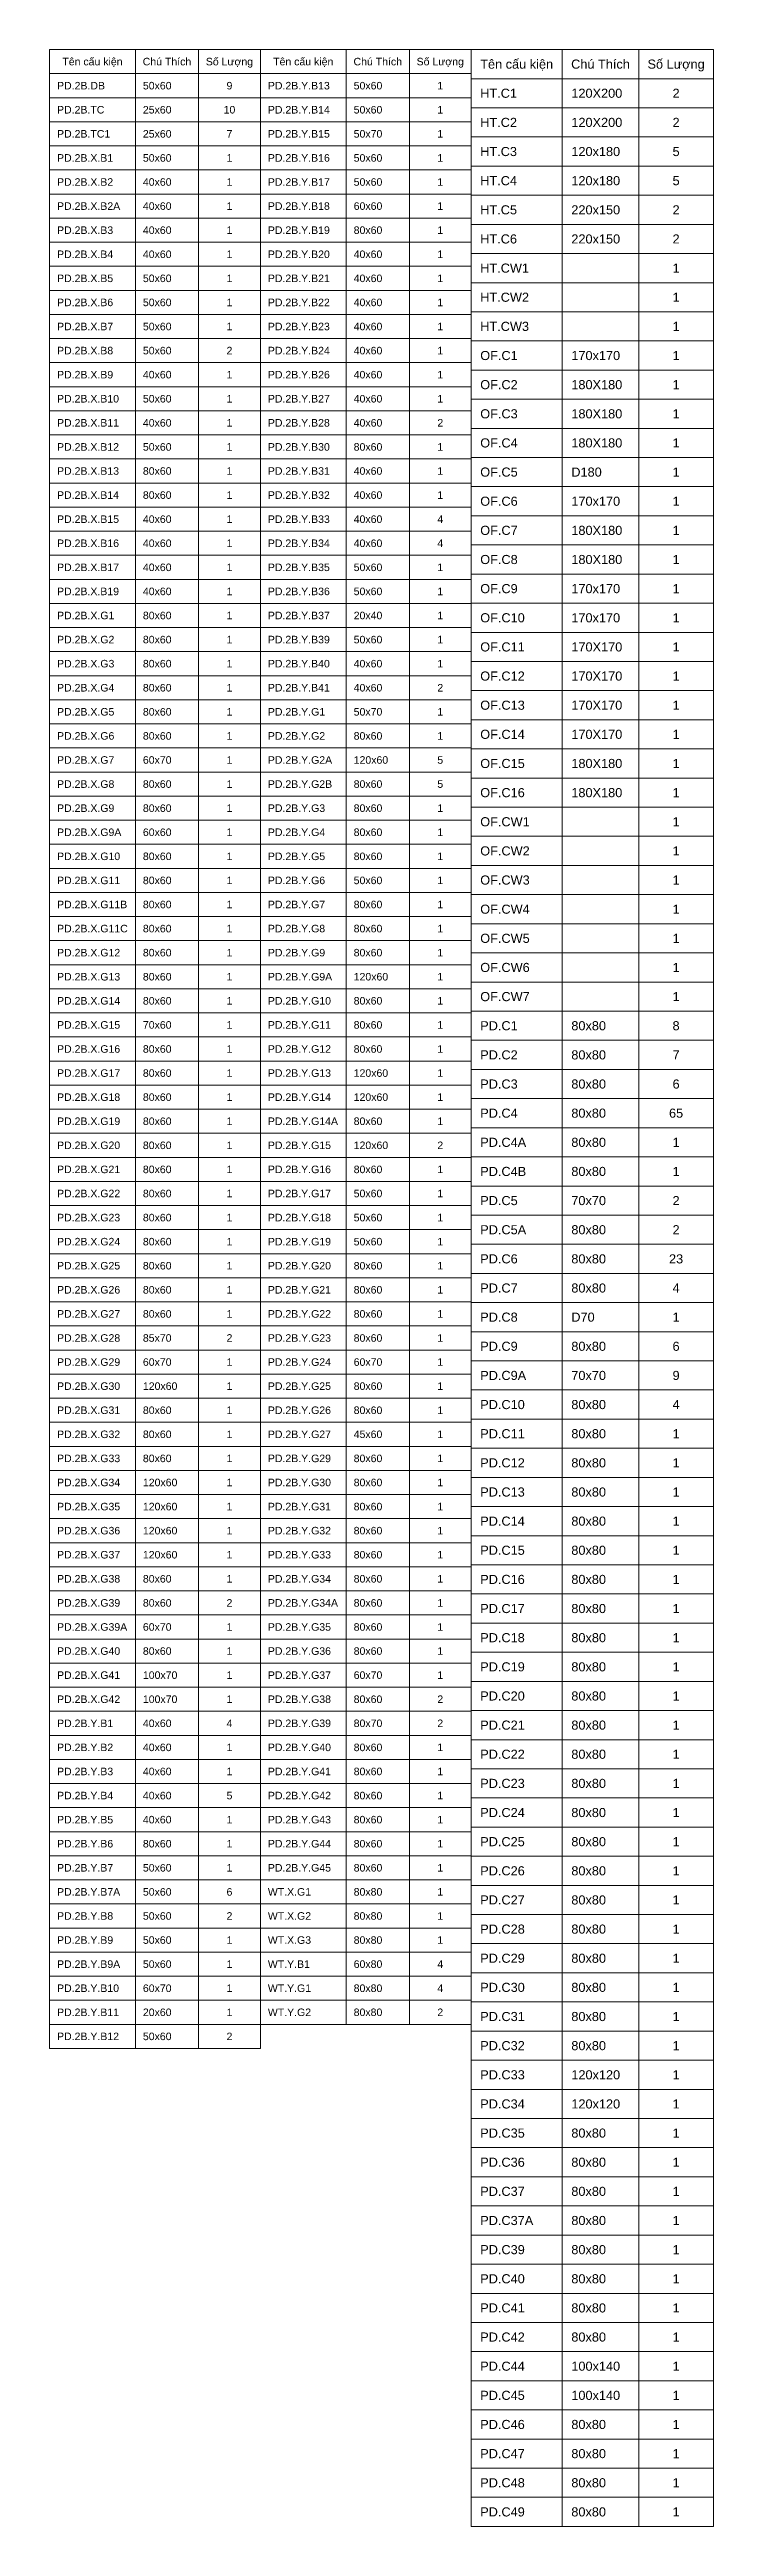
# Model space of a CAD drawing. Header units: millimetres. Extents: x -20379 to 308182, y -9451 to 220347.
# Drawn here: x 238637 to 265093, y 1590 to 100326 of the extents above; entities that cross this region are included whole.
import ezdxf
from ezdxf.enums import TextEntityAlignment as Align

# ---------------------------------------------------------------- set-up
doc = ezdxf.new("R2010")
doc.units = ezdxf.units.MM
doc.header["$MEASUREMENT"] = 0
doc.layers.add('NDC_FRAME', color=7, linetype='Continuous', lineweight=20)
doc.layers.add('NDC_S_VN TEXT', color=7, linetype='Continuous', lineweight=20)
doc.styles.add('NDC_ARIAL', font='arial.ttf', dxfattribs={"width": 0.85})

msp = doc.modelspace()

# ---------------------------------------------------------------- texts
at = {"layer": 'NDC_S_VN TEXT', "style": 'NDC_ARIAL'}
for s, height, p in [('Tên cấu kiện', 300, (240347, 99846)), ('Chú Thích', 300, (243317, 99846)), ('Số Lượng', 300, (245807, 99846)), ('Tên cấu kiện', 300, (248747, 99846)), ('Chú Thích', 300, (251717, 99846)), ('Số Lượng', 300, (254207, 99846)), ('Tên cấu kiện', 363, (257252, 99745)), ('Chú Thích', 363, (260592, 99745)), ('Số Lượng', 363, (263605, 99745)), ('9', 300, (245807, 98886)), ('1', 300, (254207, 98886)), ('2', 363, (263605, 98584)), ('10', 300, (245807, 97926)), ('1', 300, (254207, 97926)), ('7', 300, (245807, 96966)), ('1', 300, (254207, 96966)), ('2', 363, (263605, 97422)), ('1', 300, (245807, 96006)), ('1', 300, (254207, 96006)), ('5', 363, (263605, 96261)), ('1', 300, (245807, 95046)), ('1', 300, (254207, 95046)), ('5', 363, (263605, 95099)), ('1', 300, (245807, 94086)), ('1', 300, (254207, 94086)), ('2', 363, (263605, 93937)), ('1', 300, (245807, 93126)), ('1', 300, (254207, 93126)), ('2', 363, (263605, 92776)), ('1', 300, (245807, 92166)), ('1', 300, (254207, 92166)), ('1', 300, (245807, 91206)), ('1', 300, (254207, 91206)), ('1', 363, (263605, 91614)), ('1', 300, (245807, 90246)), ('1', 300, (254207, 90246)), ('1', 363, (263605, 90453)), ('1', 300, (245807, 89286)), ('1', 300, (254207, 89286)), ('1', 363, (263605, 89291)), ('2', 300, (245807, 88326)), ('1', 300, (254207, 88326)), ('1', 363, (263605, 88129)), ('1', 300, (245807, 87366)), ('1', 300, (254207, 87366)), ('1', 363, (263605, 86968)), ('1', 300, (245807, 86406)), ('1', 300, (254207, 86406)), ('1', 363, (263605, 85806)), ('1', 300, (245807, 85446)), ('2', 300, (254207, 85446)), ('1', 300, (245807, 84486)), ('1', 300, (254207, 84486)), ('1', 363, (263605, 84645)), ('1', 300, (245807, 83526)), ('1', 300, (254207, 83526)), ('1', 363, (263605, 83483)), ('1', 300, (245807, 82566)), ('1', 300, (254207, 82566)), ('1', 363, (263605, 82321)), ('1', 300, (245807, 81606)), ('4', 300, (254207, 81606)), ('1', 363, (263605, 81160)), ('1', 300, (245807, 80646)), ('4', 300, (254207, 80646)), ('1', 363, (263605, 79998)), ('1', 300, (245807, 79686)), ('1', 300, (254207, 79686)), ('1', 363, (263605, 78837)), ('1', 300, (245807, 78726)), ('1', 300, (254207, 78726)), ('1', 300, (245807, 77766)), ('1', 300, (254207, 77766)), ('1', 363, (263605, 77675)), ('1', 300, (245807, 76806)), ('1', 300, (254207, 76806)), ('1', 363, (263605, 76513)), ('1', 300, (245807, 75846)), ('2', 300, (254207, 74886)), ('1', 300, (254207, 75846)), ('1', 363, (263605, 75352)), ('1', 300, (245807, 74886)), ('1', 300, (245807, 73926)), ('1', 300, (254207, 73926)), ('1', 363, (263605, 74190)), ('1', 300, (245807, 72966)), ('1', 300, (254207, 72966)), ('1', 363, (263605, 73029)), ('1', 300, (245807, 72006)), ('5', 300, (254207, 72006)), ('1', 300, (245807, 71046)), ('5', 300, (254207, 71046)), ('1', 363, (263605, 71867)), ('1', 300, (245807, 70086)), ('1', 300, (254207, 70086)), ('1', 363, (263605, 70705)), ('1', 300, (245807, 69126)), ('1', 300, (254207, 69126)), ('1', 363, (263605, 69544)), ('1', 300, (245807, 68166)), ('1', 300, (254207, 68166)), ('1', 363, (263605, 68382)), ('1', 300, (245807, 67206)), ('1', 300, (254207, 67206)), ('1', 363, (263605, 67221)), ('1', 300, (245807, 66246)), ('1', 300, (254207, 66246)), ('1', 363, (263605, 66059)), ('1', 300, (245807, 65286)), ('1', 300, (254207, 65286)), ('1', 300, (245807, 64326)), ('1', 300, (254207, 64326)), ('1', 363, (263605, 64897)), ('1', 300, (245807, 63366)), ('1', 300, (254207, 63366)), ('1', 363, (263605, 63736)), ('1', 300, (245807, 62406)), ('1', 300, (254207, 62406)), ('1', 363, (263605, 62574)), ('1', 300, (245807, 61446)), ('1', 300, (254207, 61446)), ('8', 363, (263605, 61413)), ('1', 300, (245807, 60486)), ('1', 300, (254207, 60486)), ('7', 363, (263605, 60251)), ('1', 300, (245807, 59526)), ('1', 300, (254207, 59526)), ('6', 363, (263605, 59089)), ('1', 300, (245807, 58566)), ('1', 300, (254207, 58566)), ('1', 300, (245807, 57606)), ('1', 300, (254207, 57606)), ('65', 363, (263605, 57928)), ('1', 300, (245807, 56646)), ('2', 300, (254207, 56646)), ('1', 363, (263605, 56766)), ('1', 300, (245807, 55686)), ('1', 300, (254207, 55686)), ('1', 363, (263605, 55605)), ('1', 300, (245807, 54726)), ('1', 300, (254207, 54726)), ('2', 363, (263605, 54443)), ('1', 300, (245807, 53766)), ('1', 300, (254207, 53766)), ('2', 363, (263605, 53281)), ('1', 300, (245807, 52806)), ('1', 300, (254207, 52806)), ('1', 300, (245807, 51846)), ('1', 300, (254207, 51846)), ('23', 363, (263605, 52120)), ('1', 300, (245807, 50886)), ('1', 300, (254207, 50886)), ('4', 363, (263605, 50958)), ('1', 300, (245807, 49926)), ('1', 300, (254207, 49926)), ('1', 363, (263605, 49797)), ('2', 300, (245807, 48966)), ('1', 300, (254207, 48966)), ('6', 363, (263605, 48635)), ('1', 300, (245807, 48006)), ('1', 300, (254207, 48006)), ('9', 363, (263605, 47473)), ('1', 300, (245807, 47046)), ('1', 300, (254207, 47046)), ('4', 363, (263605, 46312)), ('1', 300, (245807, 46086)), ('1', 300, (254207, 46086)), ('1', 300, (245807, 45126)), ('1', 300, (254207, 45126)), ('1', 363, (263605, 45150)), ('1', 300, (245807, 44166)), ('1', 300, (254207, 44166)), ('1', 363, (263605, 43989)), ('1', 300, (245807, 43206)), ('1', 300, (254207, 43206)), ('1', 363, (263605, 42827)), ('1', 300, (245807, 42246)), ('1', 300, (254207, 42246)), ('1', 363, (263605, 41665)), ('1', 300, (245807, 41286)), ('1', 300, (254207, 41286)), ('1', 363, (263605, 40504)), ('1', 300, (245807, 40326)), ('1', 300, (245807, 39366)), ('1', 300, (254207, 40326)), ('1', 300, (254207, 39366)), ('1', 363, (263605, 39342)), ('2', 300, (245807, 38406)), ('1', 300, (254207, 38406)), ('1', 300, (245807, 37446)), ('1', 300, (254207, 37446)), ('1', 363, (263605, 38181)), ('1', 300, (245807, 36486)), ('1', 300, (254207, 36486)), ('1', 363, (263605, 37019)), ('1', 300, (245807, 35526)), ('1', 300, (254207, 35526)), ('1', 363, (263605, 35857)), ('1', 300, (245807, 34566)), ('2', 300, (254207, 34566)), ('1', 363, (263605, 34696)), ('4', 300, (245807, 33606)), ('2', 300, (254207, 33606)), ('1', 363, (263605, 33534)), ('1', 300, (245807, 32646)), ('1', 300, (254207, 32646)), ('1', 300, (245807, 31686)), ('1', 300, (254207, 31686)), ('1', 363, (263605, 32373)), ('5', 300, (245807, 30726)), ('1', 300, (254207, 30726)), ('1', 363, (263605, 31211)), ('1', 300, (245807, 29766)), ('1', 300, (254207, 29766)), ('1', 363, (263605, 30049)), ('1', 300, (245807, 28806)), ('1', 300, (254207, 28806)), ('1', 363, (263605, 28888)), ('1', 300, (245807, 27846)), ('1', 300, (254207, 27846)), ('1', 363, (263605, 27726)), ('6', 300, (245807, 26886)), ('1', 300, (254207, 26886)), ('1', 363, (263605, 26565)), ('2', 300, (245807, 25926)), ('1', 300, (254207, 25926)), ('1', 300, (245807, 24966)), ('1', 300, (254207, 24966)), ('1', 363, (263605, 25403)), ('1', 300, (245807, 24006)), ('4', 300, (254207, 24006)), ('1', 363, (263605, 24241)), ('1', 300, (245807, 23046)), ('4', 300, (254207, 23046)), ('1', 363, (263605, 23080)), ('1', 300, (245807, 22086)), ('2', 300, (254207, 22086)), ('1', 363, (263605, 21918)), ('2', 300, (245807, 21126)), ('1', 363, (263605, 20757)), ('1', 363, (263605, 19595)), ('1', 363, (263605, 18433)), ('1', 363, (263605, 17272)), ('1', 363, (263605, 16110)), ('1', 363, (263605, 14949)), ('1', 363, (263605, 13787)), ('1', 363, (263605, 12625)), ('1', 363, (263605, 11464)), ('1', 363, (263605, 10302)), ('1', 363, (263605, 9141)), ('1', 363, (263605, 7979)), ('1', 363, (263605, 6817)), ('1', 363, (263605, 5656)), ('1', 363, (263605, 4494)), ('1', 363, (263605, 3333)), ('1', 363, (263605, 2171))]:
    msp.add_text(s, height=height, dxfattribs=at).set_placement(p, align=Align.MIDDLE_CENTER)
for s, height, p in [('PD.2B.DB', 300, (238937, 98886)), ('50x60', 300, (242357, 98886)), ('PD.2B.Y.B13', 300, (247337, 98886)), ('50x60', 300, (250757, 98886)), ('HT.C1', 363, (255800, 98584)), ('120X200', 363, (259430, 98584)), ('PD.2B.TC', 300, (238937, 97926)), ('25x60', 300, (242357, 97926)), ('PD.2B.Y.B14', 300, (247337, 97926)), ('50x60', 300, (250757, 97926)), ('PD.2B.TC1', 300, (238937, 96966)), ('25x60', 300, (242357, 96966)), ('PD.2B.Y.B15', 300, (247337, 96966)), ('50x70', 300, (250757, 96966)), ('HT.C2', 363, (255800, 97422)), ('120X200', 363, (259430, 97422)), ('PD.2B.X.B1', 300, (238937, 96006)), ('50x60', 300, (242357, 96006)), ('PD.2B.Y.B16', 300, (247337, 96006)), ('50x60', 300, (250757, 96006)), ('HT.C3', 363, (255800, 96261)), ('120x180', 363, (259430, 96261)), ('PD.2B.X.B2', 300, (238937, 95046)), ('40x60', 300, (242357, 95046)), ('PD.2B.Y.B17', 300, (247337, 95046)), ('50x60', 300, (250757, 95046)), ('HT.C4', 363, (255800, 95099)), ('120x180', 363, (259430, 95099)), ('PD.2B.X.B2A', 300, (238937, 94086)), ('40x60', 300, (242357, 94086)), ('PD.2B.Y.B18', 300, (247337, 94086)), ('60x60', 300, (250757, 94086)), ('HT.C5', 363, (255800, 93937)), ('220x150', 363, (259430, 93937)), ('PD.2B.X.B3', 300, (238937, 93126)), ('40x60', 300, (242357, 93126)), ('PD.2B.Y.B19', 300, (247337, 93126)), ('80x60', 300, (250757, 93126)), ('HT.C6', 363, (255800, 92776)), ('220x150', 363, (259430, 92776)), ('PD.2B.X.B4', 300, (238937, 92166)), ('40x60', 300, (242357, 92166)), ('PD.2B.Y.B20', 300, (247337, 92166)), ('40x60', 300, (250757, 92166)), ('PD.2B.X.B5', 300, (238937, 91206)), ('50x60', 300, (242357, 91206)), ('PD.2B.Y.B21', 300, (247337, 91206)), ('40x60', 300, (250757, 91206)), ('HT.CW1', 363, (255800, 91614)), ('PD.2B.X.B6', 300, (238937, 90246)), ('50x60', 300, (242357, 90246)), ('PD.2B.Y.B22', 300, (247337, 90246)), ('40x60', 300, (250757, 90246)), ('HT.CW2', 363, (255800, 90453)), ('PD.2B.X.B7', 300, (238937, 89286)), ('50x60', 300, (242357, 89286)), ('PD.2B.Y.B23', 300, (247337, 89286)), ('40x60', 300, (250757, 89286)), ('HT.CW3', 363, (255800, 89291)), ('PD.2B.X.B8', 300, (238937, 88326)), ('50x60', 300, (242357, 88326)), ('PD.2B.Y.B24', 300, (247337, 88326)), ('40x60', 300, (250757, 88326)), ('OF.C1', 363, (255800, 88129)), ('170x170', 363, (259430, 88129)), ('PD.2B.X.B9', 300, (238937, 87366)), ('40x60', 300, (242357, 87366)), ('PD.2B.Y.B26', 300, (247337, 87366)), ('40x60', 300, (250757, 87366)), ('OF.C2', 363, (255800, 86968)), ('180X180', 363, (259430, 86968)), ('PD.2B.X.B10', 300, (238937, 86406)), ('50x60', 300, (242357, 86406)), ('PD.2B.Y.B27', 300, (247337, 86406)), ('40x60', 300, (250757, 86406)), ('OF.C3', 363, (255800, 85806)), ('180X180', 363, (259430, 85806)), ('PD.2B.X.B11', 300, (238937, 85446)), ('40x60', 300, (242357, 85446)), ('PD.2B.Y.B28', 300, (247337, 85446)), ('40x60', 300, (250757, 85446)), ('PD.2B.X.B12', 300, (238937, 84486)), ('50x60', 300, (242357, 84486)), ('PD.2B.Y.B30', 300, (247337, 84486)), ('80x60', 300, (250757, 84486)), ('OF.C4', 363, (255800, 84645)), ('180X180', 363, (259430, 84645)), ('PD.2B.X.B13', 300, (238937, 83526)), ('80x60', 300, (242357, 83526)), ('PD.2B.Y.B31', 300, (247337, 83526)), ('40x60', 300, (250757, 83526)), ('OF.C5', 363, (255800, 83483)), ('D180', 363, (259430, 83483)), ('PD.2B.X.B14', 300, (238937, 82566)), ('80x60', 300, (242357, 82566)), ('PD.2B.Y.B32', 300, (247337, 82566)), ('40x60', 300, (250757, 82566)), ('OF.C6', 363, (255800, 82321)), ('170x170', 363, (259430, 82321)), ('PD.2B.X.B15', 300, (238937, 81606)), ('40x60', 300, (242357, 81606)), ('PD.2B.Y.B33', 300, (247337, 81606)), ('40x60', 300, (250757, 81606)), ('OF.C7', 363, (255800, 81160)), ('180X180', 363, (259430, 81160)), ('PD.2B.X.B16', 300, (238937, 80646)), ('40x60', 300, (242357, 80646)), ('PD.2B.Y.B34', 300, (247337, 80646)), ('40x60', 300, (250757, 80646)), ('OF.C8', 363, (255800, 79998)), ('180X180', 363, (259430, 79998)), ('PD.2B.X.B17', 300, (238937, 79686)), ('40x60', 300, (242357, 79686)), ('PD.2B.Y.B35', 300, (247337, 79686)), ('50x60', 300, (250757, 79686)), ('OF.C9', 363, (255800, 78837)), ('170x170', 363, (259430, 78837)), ('PD.2B.X.B19', 300, (238937, 78726)), ('40x60', 300, (242357, 78726)), ('PD.2B.Y.B36', 300, (247337, 78726)), ('50x60', 300, (250757, 78726)), ('PD.2B.X.G1', 300, (238937, 77766)), ('80x60', 300, (242357, 77766)), ('PD.2B.Y.B37', 300, (247337, 77766)), ('20x40', 300, (250757, 77766)), ('OF.C10', 363, (255800, 77675)), ('170x170', 363, (259430, 77675)), ('PD.2B.X.G2', 300, (238937, 76806)), ('80x60', 300, (242357, 76806)), ('PD.2B.Y.B39', 300, (247337, 76806)), ('50x60', 300, (250757, 76806)), ('OF.C11', 363, (255800, 76513)), ('170X170', 363, (259430, 76513)), ('PD.2B.X.G3', 300, (238937, 75846)), ('PD.2B.X.G4', 300, (238937, 74886)), ('80x60', 300, (242357, 75846)), ('80x60', 300, (242357, 74886)), ('PD.2B.Y.B40', 300, (247337, 75846)), ('PD.2B.Y.B41', 300, (247337, 74886)), ('40x60', 300, (250757, 75846)), ('40x60', 300, (250757, 74886)), ('OF.C12', 363, (255800, 75352)), ('170X170', 363, (259430, 75352)), ('PD.2B.X.G5', 300, (238937, 73926)), ('80x60', 300, (242357, 73926)), ('PD.2B.Y.G1', 300, (247337, 73926)), ('50x70', 300, (250757, 73926)), ('OF.C13', 363, (255800, 74190)), ('170X170', 363, (259430, 74190)), ('PD.2B.X.G6', 300, (238937, 72966)), ('80x60', 300, (242357, 72966)), ('PD.2B.Y.G2', 300, (247337, 72966)), ('80x60', 300, (250757, 72966)), ('OF.C14', 363, (255800, 73029)), ('170X170', 363, (259430, 73029)), ('PD.2B.X.G7', 300, (238937, 72006)), ('60x70', 300, (242357, 72006)), ('PD.2B.Y.G2A', 300, (247337, 72006)), ('120x60', 300, (250757, 72006)), ('PD.2B.X.G8', 300, (238937, 71046)), ('80x60', 300, (242357, 71046)), ('PD.2B.Y.G2B', 300, (247337, 71046)), ('80x60', 300, (250757, 71046)), ('OF.C15', 363, (255800, 71867)), ('180X180', 363, (259430, 71867)), ('PD.2B.X.G9', 300, (238937, 70086)), ('80x60', 300, (242357, 70086)), ('PD.2B.Y.G3', 300, (247337, 70086)), ('80x60', 300, (250757, 70086)), ('OF.C16', 363, (255800, 70705)), ('180X180', 363, (259430, 70705)), ('PD.2B.X.G9A', 300, (238937, 69126)), ('60x60', 300, (242357, 69126)), ('PD.2B.Y.G4', 300, (247337, 69126)), ('80x60', 300, (250757, 69126)), ('OF.CW1', 363, (255800, 69544)), ('PD.2B.X.G10', 300, (238937, 68166)), ('80x60', 300, (242357, 68166)), ('PD.2B.Y.G5', 300, (247337, 68166)), ('80x60', 300, (250757, 68166)), ('OF.CW2', 363, (255800, 68382)), ('PD.2B.X.G11', 300, (238937, 67206)), ('80x60', 300, (242357, 67206)), ('PD.2B.Y.G6', 300, (247337, 67206)), ('50x60', 300, (250757, 67206)), ('OF.CW3', 363, (255800, 67221)), ('PD.2B.X.G11B', 300, (238937, 66246)), ('80x60', 300, (242357, 66246)), ('PD.2B.Y.G7', 300, (247337, 66246)), ('80x60', 300, (250757, 66246)), ('OF.CW4', 363, (255800, 66059)), ('PD.2B.X.G11C', 300, (238937, 65286)), ('80x60', 300, (242357, 65286)), ('PD.2B.Y.G8', 300, (247337, 65286)), ('80x60', 300, (250757, 65286)), ('PD.2B.X.G12', 300, (238937, 64326)), ('80x60', 300, (242357, 64326)), ('PD.2B.Y.G9', 300, (247337, 64326)), ('80x60', 300, (250757, 64326)), ('OF.CW5', 363, (255800, 64897)), ('PD.2B.X.G13', 300, (238937, 63366)), ('80x60', 300, (242357, 63366)), ('PD.2B.Y.G9A', 300, (247337, 63366)), ('120x60', 300, (250757, 63366)), ('OF.CW6', 363, (255800, 63736)), ('PD.2B.X.G14', 300, (238937, 62406)), ('80x60', 300, (242357, 62406)), ('PD.2B.Y.G10', 300, (247337, 62406)), ('80x60', 300, (250757, 62406)), ('OF.CW7', 363, (255800, 62574)), ('PD.2B.X.G15', 300, (238937, 61446)), ('70x60', 300, (242357, 61446)), ('PD.2B.Y.G11', 300, (247337, 61446)), ('80x60', 300, (250757, 61446)), ('PD.C1', 363, (255800, 61413)), ('80x80', 363, (259430, 61413)), ('PD.2B.X.G16', 300, (238937, 60486)), ('80x60', 300, (242357, 60486)), ('PD.2B.Y.G12', 300, (247337, 60486)), ('80x60', 300, (250757, 60486)), ('PD.C2', 363, (255800, 60251)), ('80x80', 363, (259430, 60251)), ('PD.2B.X.G17', 300, (238937, 59526)), ('80x60', 300, (242357, 59526)), ('PD.2B.Y.G13', 300, (247337, 59526)), ('120x60', 300, (250757, 59526)), ('PD.C3', 363, (255800, 59089)), ('80x80', 363, (259430, 59089)), ('PD.2B.X.G18', 300, (238937, 58566)), ('80x60', 300, (242357, 58566)), ('PD.2B.Y.G14', 300, (247337, 58566)), ('120x60', 300, (250757, 58566)), ('PD.2B.X.G19', 300, (238937, 57606)), ('80x60', 300, (242357, 57606)), ('PD.2B.Y.G14A', 300, (247337, 57606)), ('80x60', 300, (250757, 57606)), ('PD.C4', 363, (255800, 57928)), ('80x80', 363, (259430, 57928)), ('PD.2B.X.G20', 300, (238937, 56646)), ('80x60', 300, (242357, 56646)), ('PD.2B.Y.G15', 300, (247337, 56646)), ('120x60', 300, (250757, 56646)), ('PD.C4A', 363, (255800, 56766)), ('80x80', 363, (259430, 56766)), ('PD.2B.X.G21', 300, (238937, 55686)), ('80x60', 300, (242357, 55686)), ('PD.2B.Y.G16', 300, (247337, 55686)), ('80x60', 300, (250757, 55686)), ('PD.C4B', 363, (255800, 55605)), ('80x80', 363, (259430, 55605)), ('PD.2B.X.G22', 300, (238937, 54726)), ('80x60', 300, (242357, 54726)), ('PD.2B.Y.G17', 300, (247337, 54726)), ('50x60', 300, (250757, 54726)), ('PD.C5', 363, (255800, 54443)), ('70x70', 363, (259430, 54443)), ('PD.2B.X.G23', 300, (238937, 53766)), ('80x60', 300, (242357, 53766)), ('PD.2B.Y.G18', 300, (247337, 53766)), ('50x60', 300, (250757, 53766)), ('PD.C5A', 363, (255800, 53281)), ('80x80', 363, (259430, 53281)), ('PD.2B.X.G24', 300, (238937, 52806)), ('80x60', 300, (242357, 52806)), ('PD.2B.Y.G19', 300, (247337, 52806)), ('50x60', 300, (250757, 52806)), ('PD.2B.X.G25', 300, (238937, 51846)), ('80x60', 300, (242357, 51846)), ('PD.2B.Y.G20', 300, (247337, 51846)), ('80x60', 300, (250757, 51846)), ('PD.C6', 363, (255800, 52120)), ('80x80', 363, (259430, 52120)), ('PD.2B.X.G26', 300, (238937, 50886)), ('80x60', 300, (242357, 50886)), ('PD.2B.Y.G21', 300, (247337, 50886)), ('80x60', 300, (250757, 50886)), ('PD.C7', 363, (255800, 50958)), ('80x80', 363, (259430, 50958)), ('PD.2B.X.G27', 300, (238937, 49926)), ('80x60', 300, (242357, 49926)), ('PD.2B.Y.G22', 300, (247337, 49926)), ('80x60', 300, (250757, 49926)), ('PD.C8', 363, (255800, 49797)), ('D70', 363, (259430, 49797)), ('PD.2B.X.G28', 300, (238937, 48966)), ('85x70', 300, (242357, 48966)), ('PD.2B.Y.G23', 300, (247337, 48966)), ('80x60', 300, (250757, 48966)), ('PD.C9', 363, (255800, 48635)), ('80x80', 363, (259430, 48635)), ('PD.2B.X.G29', 300, (238937, 48006)), ('60x70', 300, (242357, 48006)), ('PD.2B.Y.G24', 300, (247337, 48006)), ('60x70', 300, (250757, 48006)), ('PD.C9A', 363, (255800, 47473)), ('70x70', 363, (259430, 47473)), ('PD.2B.X.G30', 300, (238937, 47046)), ('120x60', 300, (242357, 47046)), ('PD.2B.Y.G25', 300, (247337, 47046)), ('80x60', 300, (250757, 47046)), ('PD.C10', 363, (255800, 46312)), ('80x80', 363, (259430, 46312)), ('PD.2B.X.G31', 300, (238937, 46086)), ('80x60', 300, (242357, 46086)), ('PD.2B.Y.G26', 300, (247337, 46086)), ('80x60', 300, (250757, 46086)), ('PD.2B.X.G32', 300, (238937, 45126)), ('80x60', 300, (242357, 45126)), ('PD.2B.Y.G27', 300, (247337, 45126)), ('45x60', 300, (250757, 45126)), ('PD.C11', 363, (255800, 45150)), ('80x80', 363, (259430, 45150)), ('PD.2B.X.G33', 300, (238937, 44166)), ('80x60', 300, (242357, 44166)), ('PD.2B.Y.G29', 300, (247337, 44166)), ('80x60', 300, (250757, 44166)), ('PD.C12', 363, (255800, 43989)), ('80x80', 363, (259430, 43989)), ('PD.2B.X.G34', 300, (238937, 43206)), ('120x60', 300, (242357, 43206)), ('PD.2B.Y.G30', 300, (247337, 43206)), ('80x60', 300, (250757, 43206)), ('PD.C13', 363, (255800, 42827)), ('80x80', 363, (259430, 42827)), ('PD.2B.X.G35', 300, (238937, 42246)), ('120x60', 300, (242357, 42246)), ('PD.2B.Y.G31', 300, (247337, 42246)), ('80x60', 300, (250757, 42246)), ('PD.C14', 363, (255800, 41665)), ('80x80', 363, (259430, 41665)), ('PD.2B.X.G36', 300, (238937, 41286)), ('120x60', 300, (242357, 41286)), ('PD.2B.Y.G32', 300, (247337, 41286)), ('80x60', 300, (250757, 41286)), ('PD.C15', 363, (255800, 40504)), ('80x80', 363, (259430, 40504)), ('PD.2B.X.G37', 300, (238937, 40326)), ('PD.2B.X.G38', 300, (238937, 39366)), ('80x60', 300, (242357, 39366)), ('120x60', 300, (242357, 40326)), ('PD.2B.Y.G33', 300, (247337, 40326)), ('PD.2B.Y.G34', 300, (247337, 39366)), ('80x60', 300, (250757, 40326)), ('80x60', 300, (250757, 39366)), ('PD.C16', 363, (255800, 39342)), ('80x80', 363, (259430, 39342)), ('PD.2B.X.G39', 300, (238937, 38406)), ('80x60', 300, (242357, 38406)), ('PD.2B.Y.G34A', 300, (247337, 38406)), ('80x60', 300, (250757, 38406)), ('PD.2B.X.G39A', 300, (238937, 37446)), ('60x70', 300, (242357, 37446)), ('PD.2B.Y.G35', 300, (247337, 37446)), ('80x60', 300, (250757, 37446)), ('PD.C17', 363, (255800, 38181)), ('80x80', 363, (259430, 38181)), ('PD.2B.X.G40', 300, (238937, 36486)), ('80x60', 300, (242357, 36486)), ('PD.2B.Y.G36', 300, (247337, 36486)), ('80x60', 300, (250757, 36486)), ('PD.C18', 363, (255800, 37019)), ('80x80', 363, (259430, 37019)), ('PD.2B.X.G41', 300, (238937, 35526)), ('100x70', 300, (242357, 35526)), ('PD.2B.Y.G37', 300, (247337, 35526)), ('60x70', 300, (250757, 35526)), ('PD.C19', 363, (255800, 35857)), ('80x80', 363, (259430, 35857)), ('PD.2B.X.G42', 300, (238937, 34566)), ('100x70', 300, (242357, 34566)), ('PD.2B.Y.G38', 300, (247337, 34566)), ('80x60', 300, (250757, 34566)), ('PD.C20', 363, (255800, 34696)), ('80x80', 363, (259430, 34696)), ('PD.2B.Y.B1', 300, (238937, 33606)), ('40x60', 300, (242357, 33606)), ('PD.2B.Y.G39', 300, (247337, 33606)), ('80x70', 300, (250757, 33606)), ('PD.C21', 363, (255800, 33534)), ('80x80', 363, (259430, 33534)), ('PD.2B.Y.B2', 300, (238937, 32646)), ('40x60', 300, (242357, 32646)), ('PD.2B.Y.G40', 300, (247337, 32646)), ('80x60', 300, (250757, 32646)), ('PD.2B.Y.B3', 300, (238937, 31686)), ('40x60', 300, (242357, 31686)), ('PD.2B.Y.G41', 300, (247337, 31686)), ('80x60', 300, (250757, 31686)), ('PD.C22', 363, (255800, 32373)), ('80x80', 363, (259430, 32373)), ('PD.2B.Y.B4', 300, (238937, 30726)), ('40x60', 300, (242357, 30726)), ('PD.2B.Y.G42', 300, (247337, 30726)), ('80x60', 300, (250757, 30726)), ('PD.C23', 363, (255800, 31211)), ('80x80', 363, (259430, 31211)), ('PD.2B.Y.B5', 300, (238937, 29766)), ('40x60', 300, (242357, 29766)), ('PD.2B.Y.G43', 300, (247337, 29766)), ('80x60', 300, (250757, 29766)), ('PD.C24', 363, (255800, 30049)), ('80x80', 363, (259430, 30049)), ('PD.2B.Y.B6', 300, (238937, 28806)), ('80x60', 300, (242357, 28806)), ('PD.2B.Y.G44', 300, (247337, 28806)), ('80x60', 300, (250757, 28806)), ('PD.C25', 363, (255800, 28888)), ('80x80', 363, (259430, 28888)), ('PD.2B.Y.B7', 300, (238937, 27846)), ('50x60', 300, (242357, 27846)), ('PD.2B.Y.G45', 300, (247337, 27846)), ('80x60', 300, (250757, 27846)), ('PD.C26', 363, (255800, 27726)), ('80x80', 363, (259430, 27726)), ('PD.2B.Y.B7A', 300, (238937, 26886)), ('50x60', 300, (242357, 26886)), ('WT.X.G1', 300, (247337, 26886)), ('80x80', 300, (250757, 26886)), ('PD.C27', 363, (255800, 26565)), ('80x80', 363, (259430, 26565)), ('PD.2B.Y.B8', 300, (238937, 25926)), ('50x60', 300, (242357, 25926)), ('WT.X.G2', 300, (247337, 25926)), ('80x80', 300, (250757, 25926)), ('PD.2B.Y.B9', 300, (238937, 24966)), ('50x60', 300, (242357, 24966)), ('WT.X.G3', 300, (247337, 24966)), ('80x80', 300, (250757, 24966)), ('PD.C28', 363, (255800, 25403)), ('80x80', 363, (259430, 25403)), ('PD.2B.Y.B9A', 300, (238937, 24006)), ('50x60', 300, (242357, 24006)), ('WT.Y.B1', 300, (247337, 24006)), ('60x80', 300, (250757, 24006)), ('PD.C29', 363, (255800, 24241)), ('80x80', 363, (259430, 24241)), ('PD.2B.Y.B10', 300, (238937, 23046)), ('60x70', 300, (242357, 23046)), ('WT.Y.G1', 300, (247337, 23046)), ('80x80', 300, (250757, 23046)), ('PD.C30', 363, (255800, 23080)), ('80x80', 363, (259430, 23080)), ('PD.2B.Y.B11', 300, (238937, 22086)), ('20x60', 300, (242357, 22086)), ('WT.Y.G2', 300, (247337, 22086)), ('80x80', 300, (250757, 22086)), ('PD.C31', 363, (255800, 21918)), ('80x80', 363, (259430, 21918)), ('PD.2B.Y.B12', 300, (238937, 21126)), ('50x60', 300, (242357, 21126)), ('PD.C32', 363, (255800, 20757)), ('80x80', 363, (259430, 20757)), ('PD.C33', 363, (255800, 19595)), ('120x120', 363, (259430, 19595)), ('PD.C34', 363, (255800, 18433)), ('120x120', 363, (259430, 18433)), ('PD.C35', 363, (255800, 17272)), ('80x80', 363, (259430, 17272)), ('PD.C36', 363, (255800, 16110)), ('80x80', 363, (259430, 16110)), ('PD.C37', 363, (255800, 14949)), ('80x80', 363, (259430, 14949)), ('PD.C37A', 363, (255800, 13787)), ('80x80', 363, (259430, 13787)), ('PD.C39', 363, (255800, 12625)), ('80x80', 363, (259430, 12625)), ('PD.C40', 363, (255800, 11464)), ('80x80', 363, (259430, 11464)), ('PD.C41', 363, (255800, 10302)), ('80x80', 363, (259430, 10302)), ('PD.C42', 363, (255800, 9141)), ('80x80', 363, (259430, 9141)), ('PD.C44', 363, (255800, 7979)), ('100x140', 363, (259430, 7979)), ('PD.C45', 363, (255800, 6817)), ('100x140', 363, (259430, 6817)), ('PD.C46', 363, (255800, 5656)), ('80x80', 363, (259430, 5656)), ('PD.C47', 363, (255800, 4494)), ('80x80', 363, (259430, 4494)), ('PD.C48', 363, (255800, 3333)), ('80x80', 363, (259430, 3333)), ('PD.C49', 363, (255800, 2171)), ('80x80', 363, (259430, 2171))]:
    msp.add_text(s, height=height, dxfattribs=at).set_placement(p, align=Align.MIDDLE_LEFT)

# ---------------------------------------------------------------- linework, layer by layer
at = {"layer": 'NDC_FRAME'}
for p, q in [((238637, 100326), (238637, 20646)), ((238637, 100326), (247037, 100326)), ((242057, 100326), (242057, 20646)), ((244577, 100326), (244577, 20646)), ((247037, 100326), (247037, 20646)), ((247037, 100326), (247037, 21606)), ((247037, 100326), (255437, 100326)), ((250457, 100326), (250457, 21606)), ((252977, 100326), (252977, 21606)), ((255437, 100326), (255437, 3913)), ((255437, 100326), (255437, 3913)), ((255437, 100326), (255437, 1590)), ((255437, 100326), (265093, 100326)), ((255437, 100326), (255437, 21606)), ((259067, 100326), (259067, 1590)), ((262117, 100326), (262117, 1590)), ((265093, 100326), (265093, 1590)), ((238637, 99366), (247037, 99366)), ((247037, 99366), (255437, 99366)), ((255437, 99165), (265093, 99165)), ((238637, 98406), (247037, 98406)), ((247037, 98406), (255437, 98406)), ((255437, 98003), (265093, 98003)), ((238637, 97446), (247037, 97446)), ((247037, 97446), (255437, 97446)), ((255437, 96841), (265093, 96841)), ((238637, 96486), (247037, 96486)), ((247037, 96486), (255437, 96486)), ((238637, 95526), (247037, 95526)), ((247037, 95526), (255437, 95526)), ((255437, 95680), (265093, 95680)), ((238637, 94566), (247037, 94566)), ((247037, 94566), (255437, 94566)), ((255437, 94518), (265093, 94518)), ((238637, 93606), (247037, 93606)), ((247037, 93606), (255437, 93606)), ((255437, 93357), (265093, 93357)), ((238637, 92646), (247037, 92646)), ((247037, 92646), (255437, 92646)), ((255437, 92195), (265093, 92195)), ((238637, 91686), (247037, 91686)), ((247037, 91686), (255437, 91686)), ((255437, 91033), (265093, 91033)), ((238637, 90726), (247037, 90726)), ((247037, 90726), (255437, 90726)), ((255437, 89872), (265093, 89872)), ((238637, 89766), (247037, 89766)), ((247037, 89766), (255437, 89766)), ((238637, 88806), (247037, 88806)), ((247037, 88806), (255437, 88806)), ((255437, 88710), (265093, 88710)), ((238637, 87846), (247037, 87846)), ((247037, 87846), (255437, 87846)), ((255437, 87549), (265093, 87549)), ((238637, 86886), (247037, 86886)), ((238637, 85926), (247037, 85926)), ((247037, 86886), (255437, 86886)), ((247037, 85926), (255437, 85926)), ((255437, 86387), (265093, 86387)), ((238637, 84966), (247037, 84966)), ((247037, 84966), (255437, 84966)), ((255437, 85225), (265093, 85225)), ((238637, 84006), (247037, 84006)), ((247037, 84006), (255437, 84006)), ((255437, 84064), (265093, 84064)), ((238637, 83046), (247037, 83046)), ((247037, 83046), (255437, 83046)), ((238637, 82086), (247037, 82086)), ((247037, 82086), (255437, 82086)), ((255437, 82902), (265093, 82902)), ((238637, 81126), (247037, 81126)), ((247037, 81126), (255437, 81126)), ((255437, 81741), (265093, 81741)), ((238637, 80166), (247037, 80166)), ((247037, 80166), (255437, 80166)), ((255437, 80579), (265093, 80579)), ((238637, 79206), (247037, 79206)), ((247037, 79206), (255437, 79206)), ((255437, 79417), (265093, 79417)), ((238637, 78246), (247037, 78246)), ((247037, 78246), (255437, 78246)), ((255437, 78256), (265093, 78256)), ((238637, 77286), (247037, 77286)), ((247037, 77286), (255437, 77286)), ((255437, 77094), (265093, 77094)), ((238637, 76326), (247037, 76326)), ((247037, 76326), (255437, 76326)), ((238637, 75366), (247037, 75366)), ((247037, 75366), (255437, 75366)), ((255437, 75933), (265093, 75933)), ((238637, 74406), (247037, 74406)), ((247037, 74406), (255437, 74406)), ((255437, 74771), (265093, 74771)), ((238637, 73446), (247037, 73446)), ((247037, 73446), (255437, 73446)), ((255437, 73609), (265093, 73609)), ((238637, 72486), (247037, 72486)), ((247037, 72486), (255437, 72486)), ((255437, 72448), (265093, 72448)), ((238637, 71526), (247037, 71526)), ((247037, 71526), (255437, 71526)), ((255437, 71286), (265093, 71286)), ((238637, 70566), (247037, 70566)), ((247037, 70566), (255437, 70566)), ((255437, 70125), (265093, 70125)), ((238637, 69606), (247037, 69606)), ((247037, 69606), (255437, 69606)), ((238637, 68646), (247037, 68646)), ((247037, 68646), (255437, 68646)), ((255437, 68963), (265093, 68963)), ((238637, 67686), (247037, 67686)), ((247037, 67686), (255437, 67686)), ((255437, 67801), (265093, 67801)), ((238637, 66726), (247037, 66726)), ((247037, 66726), (255437, 66726)), ((255437, 66640), (265093, 66640)), ((238637, 65766), (247037, 65766)), ((247037, 65766), (255437, 65766)), ((255437, 65478), (265093, 65478)), ((238637, 64806), (247037, 64806)), ((247037, 64806), (255437, 64806)), ((255437, 64317), (265093, 64317)), ((238637, 63846), (247037, 63846)), ((247037, 63846), (255437, 63846)), ((238637, 62886), (247037, 62886)), ((247037, 62886), (255437, 62886)), ((255437, 63155), (265093, 63155)), ((238637, 61926), (247037, 61926)), ((247037, 61926), (255437, 61926)), ((255437, 61993), (265093, 61993)), ((238637, 60966), (247037, 60966)), ((247037, 60966), (255437, 60966)), ((255437, 60832), (265093, 60832)), ((238637, 60006), (247037, 60006)), ((247037, 60006), (255437, 60006)), ((255437, 59670), (265093, 59670)), ((238637, 59046), (247037, 59046)), ((247037, 59046), (255437, 59046)), ((255437, 58509), (265093, 58509)), ((238637, 58086), (247037, 58086)), ((247037, 58086), (255437, 58086)), ((255437, 57347), (265093, 57347)), ((238637, 57126), (247037, 57126)), ((247037, 57126), (255437, 57126)), ((238637, 56166), (247037, 56166)), ((247037, 56166), (255437, 56166)), ((255437, 56185), (265093, 56185)), ((238637, 55206), (247037, 55206)), ((247037, 55206), (255437, 55206)), ((255437, 55024), (265093, 55024)), ((238637, 54246), (247037, 54246)), ((247037, 54246), (255437, 54246)), ((255437, 53862), (265093, 53862)), ((238637, 53286), (247037, 53286)), ((247037, 53286), (255437, 53286)), ((255437, 52701), (265093, 52701)), ((238637, 52326), (247037, 52326)), ((238637, 51366), (247037, 51366)), ((247037, 52326), (255437, 52326)), ((247037, 51366), (255437, 51366)), ((255437, 51539), (265093, 51539)), ((238637, 50406), (247037, 50406)), ((247037, 50406), (255437, 50406)), ((255437, 50377), (265093, 50377)), ((238637, 49446), (247037, 49446)), ((247037, 49446), (255437, 49446)), ((238637, 48486), (247037, 48486)), ((247037, 48486), (255437, 48486)), ((255437, 49216), (265093, 49216)), ((238637, 47526), (247037, 47526)), ((247037, 47526), (255437, 47526)), ((255437, 48054), (265093, 48054)), ((238637, 46566), (247037, 46566)), ((247037, 46566), (255437, 46566)), ((255437, 46893), (265093, 46893)), ((238637, 45606), (247037, 45606)), ((247037, 45606), (255437, 45606)), ((255437, 45731), (265093, 45731)), ((238637, 44646), (247037, 44646)), ((247037, 44646), (255437, 44646)), ((255437, 44569), (265093, 44569)), ((238637, 43686), (247037, 43686)), ((247037, 43686), (255437, 43686)), ((238637, 42726), (247037, 42726)), ((247037, 42726), (255437, 42726)), ((255437, 43408), (265093, 43408)), ((238637, 41766), (247037, 41766)), ((247037, 41766), (255437, 41766)), ((255437, 42246), (265093, 42246)), ((238637, 40806), (247037, 40806)), ((247037, 40806), (255437, 40806)), ((255437, 41085), (265093, 41085)), ((238637, 39846), (247037, 39846)), ((247037, 39846), (255437, 39846)), ((255437, 39923), (265093, 39923)), ((238637, 38886), (247037, 38886)), ((247037, 38886), (255437, 38886)), ((255437, 38761), (265093, 38761)), ((238637, 37926), (247037, 37926)), ((247037, 37926), (255437, 37926)), ((255437, 37600), (265093, 37600)), ((238637, 36966), (247037, 36966)), ((247037, 36966), (255437, 36966)), ((238637, 36006), (247037, 36006)), ((247037, 36006), (255437, 36006)), ((255437, 36438), (265093, 36438)), ((238637, 35046), (247037, 35046)), ((247037, 35046), (255437, 35046)), ((255437, 35277), (265093, 35277)), ((238637, 34086), (247037, 34086)), ((247037, 34086), (255437, 34086)), ((255437, 34115), (265093, 34115)), ((238637, 33126), (247037, 33126)), ((247037, 33126), (255437, 33126)), ((255437, 32953), (265093, 32953)), ((238637, 32166), (247037, 32166)), ((247037, 32166), (255437, 32166)), ((255437, 31792), (265093, 31792)), ((238637, 31206), (247037, 31206)), ((247037, 31206), (255437, 31206)), ((255437, 30630), (265093, 30630)), ((238637, 30246), (247037, 30246)), ((247037, 30246), (255437, 30246)), ((238637, 29286), (247037, 29286)), ((247037, 29286), (255437, 29286)), ((255437, 29469), (265093, 29469)), ((238637, 28326), (247037, 28326)), ((247037, 28326), (255437, 28326)), ((255437, 28307), (265093, 28307)), ((238637, 27366), (247037, 27366)), ((247037, 27366), (255437, 27366)), ((255437, 27145), (265093, 27145)), ((238637, 26406), (247037, 26406)), ((247037, 26406), (255437, 26406)), ((255437, 25984), (265093, 25984)), ((238637, 25446), (247037, 25446)), ((247037, 25446), (255437, 25446)), ((255437, 24822), (265093, 24822)), ((238637, 24486), (247037, 24486)), ((247037, 24486), (255437, 24486)), ((238637, 23526), (247037, 23526)), ((247037, 23526), (255437, 23526)), ((255437, 23661), (265093, 23661)), ((238637, 22566), (247037, 22566)), ((247037, 22566), (255437, 22566)), ((255437, 22499), (265093, 22499)), ((238637, 21606), (247037, 21606)), ((247037, 21606), (255437, 21606)), ((255437, 21337), (265093, 21337)), ((238637, 20646), (247037, 20646)), ((255437, 20176), (265093, 20176)), ((255437, 19014), (265093, 19014)), ((255437, 17853), (265093, 17853)), ((255437, 16691), (265093, 16691)), ((255437, 15529), (265093, 15529)), ((255437, 14368), (265093, 14368)), ((255437, 13206), (265093, 13206)), ((255437, 12045), (265093, 12045)), ((255437, 10883), (265093, 10883)), ((255437, 9721), (265093, 9721)), ((255437, 8560), (265093, 8560)), ((255437, 7398), (265093, 7398)), ((255437, 6237), (265093, 6237)), ((255437, 5075), (265093, 5075)), ((255437, 3913), (265093, 3913)), ((255437, 2752), (265093, 2752)), ((255437, 1590), (265093, 1590))]:
    msp.add_line(p, q, dxfattribs=at)

msp.set_redraw_order([(e.dxf.handle, doc.entitydb.next_handle()) for e in msp.query("TEXT MTEXT ATTDEF DIMENSION ARC_DIMENSION")])  # texts and dimensions are drawn at this point

doc.saveas('drawing.dxf')
